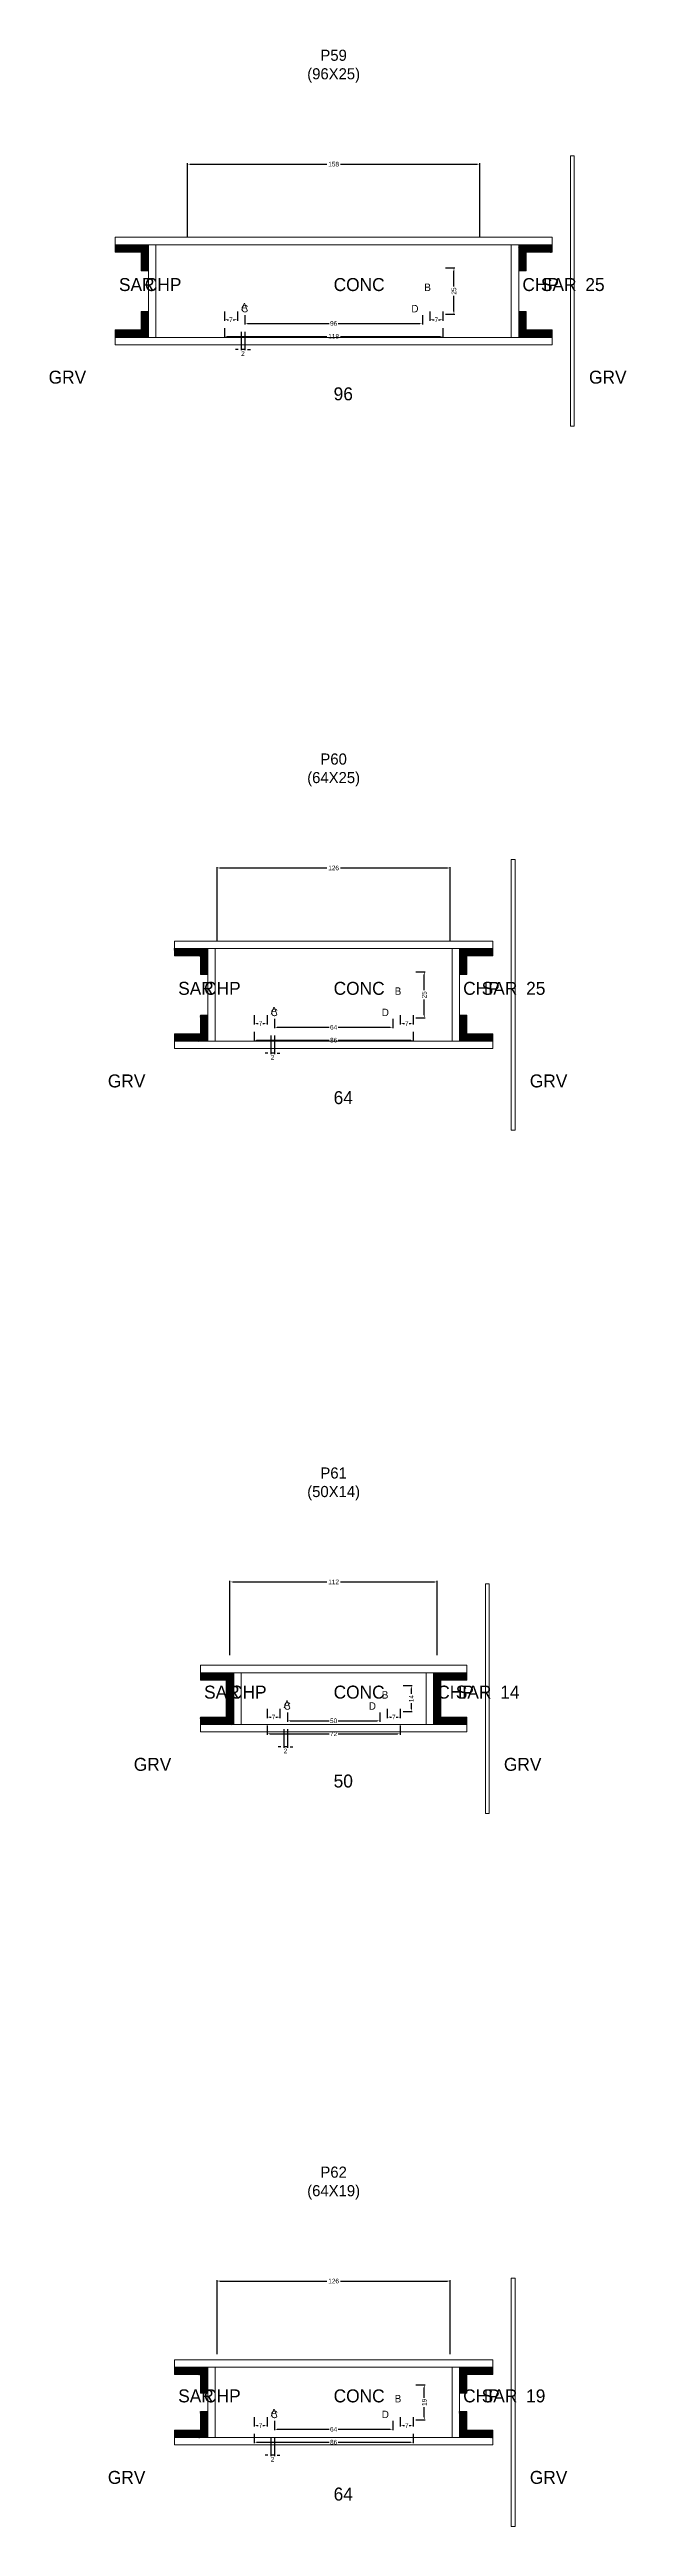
# Model space of a CAD drawing. Header units: centimetres. Extents: x -10500 to 4299, y -11026 to 295.
# Drawn here: x -154 to 158, y -9047 to -7710 of the extents above; entities that cross this region are included whole.
import ezdxf

# ---------------------------------------------------------------- set-up
doc = ezdxf.new("R2010")
doc.units = ezdxf.units.CM
for name, color, linetype in [('COTA', 241, 'Continuous'), ('Hachura', 251, 'Continuous'), ('NOMENCLATURA', 7, 'Continuous'), ('SARRAFO', 251, 'Continuous'), ('Texto Seção', 7, 'Continuous')]:
    doc.layers.add(name, color=color, linetype=linetype)
doc.dimstyles.new('cotax2', dxfattribs={"dimtxt": 2.5, "dimasz": 1.5, "dimexe": 0.5, "dimexo": 0.5, "dimgap": 0.5, "dimtad": 1, "dimcen": 2.5, "dimazin": 3, "dimtfac": 1, "dimtmove": 0, "dimatfit": 3})

msp = doc.modelspace()

# ---------------------------------------------------------------- texts
at = {"layer": 'NOMENCLATURA'}
for s, p in [('B', (49, -7840)), ('A', (-50, -7850.5)), ('C', (-50, -7851.5)), ('D', (42, -7851.5)), ('B', (33, -8220)), ('A', (-34, -8230.5)), ('C', (-34, -8231.5)), ('D', (26, -8231.5)), ('B', (26, -8600)), ('A', (-27, -8605)), ('C', (-27, -8606)), ('D', (19, -8606)), ('A', (-34, -8987.5)), ('C', (-34, -8988.5)), ('D', (26, -8988.5)), ('B', (33, -8980))]:
    msp.add_text(s, height=4, dxfattribs=at).set_placement(p)
at = {"layer": 'NOMENCLATURA', "char_height": 6, "attachment_point": 8}
for s, insert in [('P59\\P(96X25)', (0, -7727.5)), ('P60\\P(64X25)', (0, -8107.5)), ('P61\\P(50X14)', (0, -8493)), ('P62\\P(64X19)', (0, -8870.5))]:
    msp.add_mtext(s, dxfattribs=dict(at, insert=insert))
at = {"layer": 'Texto Seção'}
for s, p in [('SAR', (-116, -7840)), ('CHP', (-102, -7840)), ('CONC', (0, -7840)), ('CHP', (102, -7840)), ('SAR', (112, -7840)), ('25', (136, -7840)), ('GRV', (-154, -7890)), ('GRV', (138, -7890)), ('96', (0, -7899)), ('SAR', (-84, -8220)), ('CHP', (-70, -8220)), ('CONC', (0, -8220)), ('CHP', (70, -8220)), ('SAR', (80, -8220)), ('25', (104, -8220)), ('GRV', (-122, -8270)), ('GRV', (106, -8270)), ('64', (0, -8279)), ('SAR', (-70, -8600)), ('CHP', (-56, -8600)), ('CONC', (0, -8600)), ('CHP', (56, -8600)), ('SAR', (66, -8600)), ('14', (90, -8600)), ('GRV', (-108, -8639)), ('GRV', (92, -8639)), ('50', (0, -8648)), ('SAR', (-84, -8980)), ('CHP', (-70, -8980)), ('CONC', (0, -8980)), ('CHP', (70, -8980)), ('SAR', (80, -8980)), ('19', (104, -8980)), ('GRV', (-122, -9024)), ('64', (0, -9033)), ('GRV', (106, -9024))]:
    msp.add_text(s, height=7, dxfattribs=at).set_placement(p)

# ---------------------------------------------------------------- blocks, each defined once
blk = doc.blocks.new('_CLOSEDFILLED')
at = {"color": 0, "linetype": 'BYBLOCK'}
blk.add_solid([(-1, 0.16), (0, 0), (-1, -0.16)], dxfattribs=at)
blk = doc.blocks.new('*D822')
for p, q in [((-43, -8997), (-43, -9002)), ((43, -8997), (43, -9002)), ((-41.5, -9001.5), (-2.5, -9001.5)), ((2.5, -9001.5), (41.5, -9001.5))]:
    blk.add_line(p, q)
at = {"layer": 'Defpoints'}
for p in [(-43, -8996.5), (43, -8996.5), (-43, -9001.5)]:
    blk.add_point(p, dxfattribs=at)
at = {"layer": 'COTA', "xscale": 1.5, "yscale": 1.5, "rotation": 180}
blk.add_blockref('_CLOSEDFILLED', (-43, -9001.5), dxfattribs=at)
at = {"layer": 'COTA', "xscale": 1.5, "yscale": 1.5}
blk.add_blockref('_CLOSEDFILLED', (43, -9001.5), dxfattribs=at)
at = {"layer": 'COTA', "insert": (0, -9001.5), "char_height": 2.5, "attachment_point": 5}
blk.add_mtext('86', dxfattribs=at)
blk = doc.blocks.new('*D823')
for p, q in [((-32, -8990), (-32, -8995)), ((-30.5, -8994.5), (-2.5, -8994.5)), ((2.5, -8994.5), (30.5, -8994.5)), ((32, -8990), (32, -8995))]:
    blk.add_line(p, q)
at = {"layer": 'Defpoints'}
for p in [(-32, -8989.5), (-32, -8994.5), (32, -8989.5)]:
    blk.add_point(p, dxfattribs=at)
at = {"layer": 'COTA', "xscale": 1.5, "yscale": 1.5, "rotation": 180}
blk.add_blockref('_CLOSEDFILLED', (-32, -8994.5), dxfattribs=at)
at = {"layer": 'COTA', "xscale": 1.5, "yscale": 1.5}
blk.add_blockref('_CLOSEDFILLED', (32, -8994.5), dxfattribs=at)
at = {"layer": 'COTA', "insert": (0, -8994.5), "char_height": 2.5, "attachment_point": 5}
blk.add_mtext('64', dxfattribs=at)
blk = doc.blocks.new('*D824')
for p, q in [((44.5, -8970.5), (49.5, -8970.5)), ((49, -8977.5), (49, -8972)), ((49, -8988), (49, -8982.5)), ((44.5, -8989.5), (49.5, -8989.5))]:
    blk.add_line(p, q)
at = {"layer": 'Defpoints'}
for p in [(44, -8970.5), (44, -8989.5), (49, -8989.5)]:
    blk.add_point(p, dxfattribs=at)
at = {"layer": 'COTA', "xscale": 1.5, "yscale": 1.5}
for p, rotation in [((49, -8970.5), 90), ((49, -8989.5), 270)]:
    blk.add_blockref('_CLOSEDFILLED', p, dxfattribs=dict(at, rotation=rotation))
at = {"layer": 'COTA', "insert": (49, -8980), "char_height": 2.5, "attachment_point": 5, "rotation": 90}
blk.add_mtext('19', dxfattribs=at)
blk = doc.blocks.new('*D825')
for p, q in [((-43, -8988), (-43, -8993)), ((-41.5, -8992.5), (-40.75, -8992.5)), ((-38.25, -8992.5), (-37.5, -8992.5)), ((-36, -8988), (-36, -8993))]:
    blk.add_line(p, q)
at = {"layer": 'Defpoints'}
for p in [(-43, -8987.5), (-43, -8992.5), (-36, -8987.5)]:
    blk.add_point(p, dxfattribs=at)
at = {"layer": 'COTA', "xscale": 1.5, "yscale": 1.5, "rotation": 180}
blk.add_blockref('_CLOSEDFILLED', (-43, -8992.5), dxfattribs=at)
at = {"layer": 'COTA', "xscale": 1.5, "yscale": 1.5}
blk.add_blockref('_CLOSEDFILLED', (-36, -8992.5), dxfattribs=at)
at = {"layer": 'COTA', "insert": (-39.5, -8992.5), "char_height": 2.5, "attachment_point": 5}
blk.add_mtext('7', dxfattribs=at)
blk = doc.blocks.new('*D826')
for p, q in [((36, -8988), (36, -8993)), ((37.5, -8992.5), (38.25, -8992.5)), ((40.75, -8992.5), (41.5, -8992.5)), ((43, -8988), (43, -8993))]:
    blk.add_line(p, q)
at = {"layer": 'Defpoints'}
for p in [(36, -8987.5), (36, -8992.5), (43, -8987.5)]:
    blk.add_point(p, dxfattribs=at)
at = {"layer": 'COTA', "xscale": 1.5, "yscale": 1.5, "rotation": 180}
blk.add_blockref('_CLOSEDFILLED', (36, -8992.5), dxfattribs=at)
at = {"layer": 'COTA', "xscale": 1.5, "yscale": 1.5}
blk.add_blockref('_CLOSEDFILLED', (43, -8992.5), dxfattribs=at)
at = {"layer": 'COTA', "insert": (39.5, -8992.5), "char_height": 2.5, "attachment_point": 5}
blk.add_mtext('7', dxfattribs=at)
blk = doc.blocks.new('*D827')
for p, q in [((-63, -8954), (-63, -8914)), ((-61.5, -8914.5), (-3.75, -8914.5)), ((3.75, -8914.5), (61.5, -8914.5)), ((63, -8954), (63, -8914))]:
    blk.add_line(p, q)
at = {"layer": 'Defpoints'}
for p in [(-63, -8914.5), (-63, -8954.5), (63, -8954.5)]:
    blk.add_point(p, dxfattribs=at)
at = {"layer": 'COTA', "xscale": 1.5, "yscale": 1.5, "rotation": 180}
blk.add_blockref('_CLOSEDFILLED', (-63, -8914.5), dxfattribs=at)
at = {"layer": 'COTA', "xscale": 1.5, "yscale": 1.5}
blk.add_blockref('_CLOSEDFILLED', (63, -8914.5), dxfattribs=at)
at = {"layer": 'COTA', "insert": (0, -8914.5), "char_height": 2.5, "attachment_point": 5}
blk.add_mtext('126', dxfattribs=at)
blk = doc.blocks.new('*D788')
for p, q in [((-36, -8614.5), (-36, -8619.5)), ((-34.5, -8619), (-2.5, -8619)), ((2.5, -8619), (34.5, -8619)), ((36, -8614.5), (36, -8619.5))]:
    blk.add_line(p, q)
at = {"layer": 'Defpoints'}
for p in [(-36, -8614), (-36, -8619), (36, -8614)]:
    blk.add_point(p, dxfattribs=at)
at = {"layer": 'COTA', "xscale": 1.5, "yscale": 1.5, "rotation": 180}
blk.add_blockref('_CLOSEDFILLED', (-36, -8619), dxfattribs=at)
at = {"layer": 'COTA', "xscale": 1.5, "yscale": 1.5}
blk.add_blockref('_CLOSEDFILLED', (36, -8619), dxfattribs=at)
at = {"layer": 'COTA', "insert": (0, -8619), "char_height": 2.5, "attachment_point": 5}
blk.add_mtext('72', dxfattribs=at)
blk = doc.blocks.new('*D789')
for p, q in [((-25, -8607.5), (-25, -8612.5)), ((-23.5, -8612), (-2.5, -8612)), ((2.5, -8612), (23.5, -8612)), ((25, -8607.5), (25, -8612.5))]:
    blk.add_line(p, q)
at = {"layer": 'Defpoints'}
for p in [(-25, -8607), (-25, -8612), (25, -8607)]:
    blk.add_point(p, dxfattribs=at)
at = {"layer": 'COTA', "xscale": 1.5, "yscale": 1.5, "rotation": 180}
blk.add_blockref('_CLOSEDFILLED', (-25, -8612), dxfattribs=at)
at = {"layer": 'COTA', "xscale": 1.5, "yscale": 1.5}
blk.add_blockref('_CLOSEDFILLED', (25, -8612), dxfattribs=at)
at = {"layer": 'COTA', "insert": (0, -8612), "char_height": 2.5, "attachment_point": 5}
blk.add_mtext('50', dxfattribs=at)
blk = doc.blocks.new('*D790')
for p, q in [((37.5, -8593), (42.5, -8593)), ((42, -8597.5), (42, -8594.5)), ((37.5, -8607), (42.5, -8607)), ((42, -8605.5), (42, -8602.5))]:
    blk.add_line(p, q)
at = {"layer": 'Defpoints'}
for p in [(37, -8593), (37, -8607), (42, -8607)]:
    blk.add_point(p, dxfattribs=at)
at = {"layer": 'COTA', "xscale": 1.5, "yscale": 1.5}
for p, rotation in [((42, -8593), 90), ((42, -8607), 270)]:
    blk.add_blockref('_CLOSEDFILLED', p, dxfattribs=dict(at, rotation=rotation))
at = {"layer": 'COTA', "insert": (42, -8600), "char_height": 2.5, "attachment_point": 5, "rotation": 90}
blk.add_mtext('14', dxfattribs=at)
blk = doc.blocks.new('*D791')
for p, q in [((-36, -8605.5), (-36, -8610.5)), ((-34.5, -8610), (-33.75, -8610)), ((-31.25, -8610), (-30.5, -8610)), ((-29, -8605.5), (-29, -8610.5))]:
    blk.add_line(p, q)
at = {"layer": 'Defpoints'}
for p in [(-36, -8605), (-36, -8610), (-29, -8605)]:
    blk.add_point(p, dxfattribs=at)
at = {"layer": 'COTA', "xscale": 1.5, "yscale": 1.5, "rotation": 180}
blk.add_blockref('_CLOSEDFILLED', (-36, -8610), dxfattribs=at)
at = {"layer": 'COTA', "xscale": 1.5, "yscale": 1.5}
blk.add_blockref('_CLOSEDFILLED', (-29, -8610), dxfattribs=at)
at = {"layer": 'COTA', "insert": (-32.5, -8610), "char_height": 2.5, "attachment_point": 5}
blk.add_mtext('7', dxfattribs=at)
blk = doc.blocks.new('*D792')
for p, q in [((29, -8605.5), (29, -8610.5)), ((30.5, -8610), (31.25, -8610)), ((33.75, -8610), (34.5, -8610)), ((36, -8605.5), (36, -8610.5))]:
    blk.add_line(p, q)
at = {"layer": 'Defpoints'}
for p in [(29, -8605), (29, -8610), (36, -8605)]:
    blk.add_point(p, dxfattribs=at)
at = {"layer": 'COTA', "xscale": 1.5, "yscale": 1.5, "rotation": 180}
blk.add_blockref('_CLOSEDFILLED', (29, -8610), dxfattribs=at)
at = {"layer": 'COTA', "xscale": 1.5, "yscale": 1.5}
blk.add_blockref('_CLOSEDFILLED', (36, -8610), dxfattribs=at)
at = {"layer": 'COTA', "insert": (32.5, -8610), "char_height": 2.5, "attachment_point": 5}
blk.add_mtext('7', dxfattribs=at)
blk = doc.blocks.new('*D793')
for p, q in [((-56, -8576.5), (-56, -8536.5)), ((-54.5, -8537), (-3.75, -8537)), ((3.75, -8537), (54.5, -8537)), ((56, -8576.5), (56, -8536.5))]:
    blk.add_line(p, q)
at = {"layer": 'Defpoints'}
for p in [(-56, -8537), (-56, -8577), (56, -8577)]:
    blk.add_point(p, dxfattribs=at)
at = {"layer": 'COTA', "xscale": 1.5, "yscale": 1.5, "rotation": 180}
blk.add_blockref('_CLOSEDFILLED', (-56, -8537), dxfattribs=at)
at = {"layer": 'COTA', "xscale": 1.5, "yscale": 1.5}
blk.add_blockref('_CLOSEDFILLED', (56, -8537), dxfattribs=at)
at = {"layer": 'COTA', "insert": (0, -8537), "char_height": 2.5, "attachment_point": 5}
blk.add_mtext('112', dxfattribs=at)
blk = doc.blocks.new('*D754')
for p, q in [((-43, -8240), (-43, -8245)), ((-41.5, -8244.5), (-2.5, -8244.5)), ((2.5, -8244.5), (41.5, -8244.5)), ((43, -8240), (43, -8245))]:
    blk.add_line(p, q)
at = {"layer": 'Defpoints'}
for p in [(-43, -8239.5), (-43, -8244.5), (43, -8239.5)]:
    blk.add_point(p, dxfattribs=at)
at = {"layer": 'COTA', "xscale": 1.5, "yscale": 1.5, "rotation": 180}
blk.add_blockref('_CLOSEDFILLED', (-43, -8244.5), dxfattribs=at)
at = {"layer": 'COTA', "xscale": 1.5, "yscale": 1.5}
blk.add_blockref('_CLOSEDFILLED', (43, -8244.5), dxfattribs=at)
at = {"layer": 'COTA', "insert": (0, -8244.5), "char_height": 2.5, "attachment_point": 5}
blk.add_mtext('86', dxfattribs=at)
blk = doc.blocks.new('*D755')
for p, q in [((-32, -8233), (-32, -8238)), ((-30.5, -8237.5), (-2.5, -8237.5)), ((2.5, -8237.5), (30.5, -8237.5)), ((32, -8233), (32, -8238))]:
    blk.add_line(p, q)
at = {"layer": 'Defpoints'}
for p in [(-32, -8232.5), (-32, -8237.5), (32, -8232.5)]:
    blk.add_point(p, dxfattribs=at)
at = {"layer": 'COTA', "xscale": 1.5, "yscale": 1.5, "rotation": 180}
blk.add_blockref('_CLOSEDFILLED', (-32, -8237.5), dxfattribs=at)
at = {"layer": 'COTA', "xscale": 1.5, "yscale": 1.5}
blk.add_blockref('_CLOSEDFILLED', (32, -8237.5), dxfattribs=at)
at = {"layer": 'COTA', "insert": (0, -8237.5), "char_height": 2.5, "attachment_point": 5}
blk.add_mtext('64', dxfattribs=at)
blk = doc.blocks.new('*D756')
for p, q in [((44.5, -8207.5), (49.5, -8207.5)), ((49, -8217.5), (49, -8209)), ((49, -8231), (49, -8222.5)), ((44.5, -8232.5), (49.5, -8232.5))]:
    blk.add_line(p, q)
at = {"layer": 'Defpoints'}
for p in [(44, -8207.5), (44, -8232.5), (49, -8232.5)]:
    blk.add_point(p, dxfattribs=at)
at = {"layer": 'COTA', "xscale": 1.5, "yscale": 1.5}
for p, rotation in [((49, -8207.5), 90), ((49, -8232.5), 270)]:
    blk.add_blockref('_CLOSEDFILLED', p, dxfattribs=dict(at, rotation=rotation))
at = {"layer": 'COTA', "insert": (49, -8220), "char_height": 2.5, "attachment_point": 5, "rotation": 90}
blk.add_mtext('25', dxfattribs=at)
blk = doc.blocks.new('*D757')
for p, q in [((-43, -8231), (-43, -8236)), ((-41.5, -8235.5), (-40.75, -8235.5)), ((-38.25, -8235.5), (-37.5, -8235.5)), ((-36, -8231), (-36, -8236))]:
    blk.add_line(p, q)
at = {"layer": 'Defpoints'}
for p in [(-43, -8230.5), (-43, -8235.5), (-36, -8230.5)]:
    blk.add_point(p, dxfattribs=at)
at = {"layer": 'COTA', "xscale": 1.5, "yscale": 1.5, "rotation": 180}
blk.add_blockref('_CLOSEDFILLED', (-43, -8235.5), dxfattribs=at)
at = {"layer": 'COTA', "xscale": 1.5, "yscale": 1.5}
blk.add_blockref('_CLOSEDFILLED', (-36, -8235.5), dxfattribs=at)
at = {"layer": 'COTA', "insert": (-39.5, -8235.5), "char_height": 2.5, "attachment_point": 5}
blk.add_mtext('7', dxfattribs=at)
blk = doc.blocks.new('*D758')
for p, q in [((36, -8231), (36, -8236)), ((37.5, -8235.5), (38.25, -8235.5)), ((40.75, -8235.5), (41.5, -8235.5)), ((43, -8231), (43, -8236))]:
    blk.add_line(p, q)
at = {"layer": 'Defpoints'}
for p in [(36, -8230.5), (36, -8235.5), (43, -8230.5)]:
    blk.add_point(p, dxfattribs=at)
at = {"layer": 'COTA', "xscale": 1.5, "yscale": 1.5, "rotation": 180}
blk.add_blockref('_CLOSEDFILLED', (36, -8235.5), dxfattribs=at)
at = {"layer": 'COTA', "xscale": 1.5, "yscale": 1.5}
blk.add_blockref('_CLOSEDFILLED', (43, -8235.5), dxfattribs=at)
at = {"layer": 'COTA', "insert": (39.5, -8235.5), "char_height": 2.5, "attachment_point": 5}
blk.add_mtext('7', dxfattribs=at)
blk = doc.blocks.new('*D759')
for p, q in [((-63, -8191), (-63, -8151)), ((-61.5, -8151.5), (-3.75, -8151.5)), ((3.75, -8151.5), (61.5, -8151.5)), ((63, -8191), (63, -8151))]:
    blk.add_line(p, q)
at = {"layer": 'Defpoints'}
for p in [(-63, -8151.5), (-63, -8191.5), (63, -8191.5)]:
    blk.add_point(p, dxfattribs=at)
at = {"layer": 'COTA', "xscale": 1.5, "yscale": 1.5, "rotation": 180}
blk.add_blockref('_CLOSEDFILLED', (-63, -8151.5), dxfattribs=at)
at = {"layer": 'COTA', "xscale": 1.5, "yscale": 1.5}
blk.add_blockref('_CLOSEDFILLED', (63, -8151.5), dxfattribs=at)
at = {"layer": 'COTA', "insert": (0, -8151.5), "char_height": 2.5, "attachment_point": 5}
blk.add_mtext('126', dxfattribs=at)
blk = doc.blocks.new('*D720')
for p, q in [((-59, -7860), (-59, -7865)), ((59, -7860), (59, -7865)), ((-57.5, -7864.5), (-3.75, -7864.5)), ((3.75, -7864.5), (57.5, -7864.5))]:
    blk.add_line(p, q)
at = {"layer": 'Defpoints'}
for p in [(-59, -7859.5), (59, -7859.5), (-59, -7864.5)]:
    blk.add_point(p, dxfattribs=at)
at = {"layer": 'COTA', "xscale": 1.5, "yscale": 1.5, "rotation": 180}
blk.add_blockref('_CLOSEDFILLED', (-59, -7864.5), dxfattribs=at)
at = {"layer": 'COTA', "xscale": 1.5, "yscale": 1.5}
blk.add_blockref('_CLOSEDFILLED', (59, -7864.5), dxfattribs=at)
at = {"layer": 'COTA', "insert": (0, -7864.5), "char_height": 2.5, "attachment_point": 5}
blk.add_mtext('118', dxfattribs=at)
blk = doc.blocks.new('*D721')
for p, q in [((-48, -7853), (-48, -7858)), ((-46.5, -7857.5), (-2.5, -7857.5)), ((2.5, -7857.5), (46.5, -7857.5)), ((48, -7853), (48, -7858))]:
    blk.add_line(p, q)
at = {"layer": 'Defpoints'}
for p in [(-48, -7852.5), (-48, -7857.5), (48, -7852.5)]:
    blk.add_point(p, dxfattribs=at)
at = {"layer": 'COTA', "xscale": 1.5, "yscale": 1.5, "rotation": 180}
blk.add_blockref('_CLOSEDFILLED', (-48, -7857.5), dxfattribs=at)
at = {"layer": 'COTA', "xscale": 1.5, "yscale": 1.5}
blk.add_blockref('_CLOSEDFILLED', (48, -7857.5), dxfattribs=at)
at = {"layer": 'COTA', "insert": (0, -7857.5), "char_height": 2.5, "attachment_point": 5}
blk.add_mtext('96', dxfattribs=at)
blk = doc.blocks.new('*D722')
for p, q in [((60.5, -7827.5), (65.5, -7827.5)), ((65, -7837.5), (65, -7829)), ((65, -7851), (65, -7842.5)), ((60.5, -7852.5), (65.5, -7852.5))]:
    blk.add_line(p, q)
at = {"layer": 'Defpoints'}
for p in [(60, -7827.5), (60, -7852.5), (65, -7852.5)]:
    blk.add_point(p, dxfattribs=at)
at = {"layer": 'COTA', "xscale": 1.5, "yscale": 1.5}
for p, rotation in [((65, -7827.5), 90), ((65, -7852.5), 270)]:
    blk.add_blockref('_CLOSEDFILLED', p, dxfattribs=dict(at, rotation=rotation))
at = {"layer": 'COTA', "insert": (65, -7840), "char_height": 2.5, "attachment_point": 5, "rotation": 90}
blk.add_mtext('25', dxfattribs=at)
blk = doc.blocks.new('*D723')
for p, q in [((-59, -7851), (-59, -7856)), ((-57.5, -7855.5), (-56.75, -7855.5)), ((-54.25, -7855.5), (-53.5, -7855.5)), ((-52, -7851), (-52, -7856))]:
    blk.add_line(p, q)
at = {"layer": 'Defpoints'}
for p in [(-59, -7850.5), (-52, -7850.5), (-59, -7855.5)]:
    blk.add_point(p, dxfattribs=at)
at = {"layer": 'COTA', "xscale": 1.5, "yscale": 1.5, "rotation": 180}
blk.add_blockref('_CLOSEDFILLED', (-59, -7855.5), dxfattribs=at)
at = {"layer": 'COTA', "xscale": 1.5, "yscale": 1.5}
blk.add_blockref('_CLOSEDFILLED', (-52, -7855.5), dxfattribs=at)
at = {"layer": 'COTA', "insert": (-55.5, -7855.5), "char_height": 2.5, "attachment_point": 5}
blk.add_mtext('7', dxfattribs=at)
blk = doc.blocks.new('*D724')
for p, q in [((52, -7851), (52, -7856)), ((53.5, -7855.5), (54.25, -7855.5)), ((56.75, -7855.5), (57.5, -7855.5)), ((59, -7851), (59, -7856))]:
    blk.add_line(p, q)
at = {"layer": 'Defpoints'}
for p in [(52, -7850.5), (59, -7850.5), (52, -7855.5)]:
    blk.add_point(p, dxfattribs=at)
at = {"layer": 'COTA', "xscale": 1.5, "yscale": 1.5, "rotation": 180}
blk.add_blockref('_CLOSEDFILLED', (52, -7855.5), dxfattribs=at)
at = {"layer": 'COTA', "xscale": 1.5, "yscale": 1.5}
blk.add_blockref('_CLOSEDFILLED', (59, -7855.5), dxfattribs=at)
at = {"layer": 'COTA', "insert": (55.5, -7855.5), "char_height": 2.5, "attachment_point": 5}
blk.add_mtext('7', dxfattribs=at)
blk = doc.blocks.new('*D725')
for p, q in [((-79, -7811), (-79, -7771)), ((-77.5, -7771.5), (-3.75, -7771.5)), ((3.75, -7771.5), (77.5, -7771.5)), ((79, -7811), (79, -7771))]:
    blk.add_line(p, q)
at = {"layer": 'Defpoints'}
for p in [(-79, -7771.5), (-79, -7811.5), (79, -7811.5)]:
    blk.add_point(p, dxfattribs=at)
at = {"layer": 'COTA', "xscale": 1.5, "yscale": 1.5, "rotation": 180}
blk.add_blockref('_CLOSEDFILLED', (-79, -7771.5), dxfattribs=at)
at = {"layer": 'COTA', "xscale": 1.5, "yscale": 1.5}
blk.add_blockref('_CLOSEDFILLED', (79, -7771.5), dxfattribs=at)
at = {"layer": 'COTA', "insert": (0, -7771.5), "char_height": 2.5, "attachment_point": 5}
blk.add_mtext('158', dxfattribs=at)

# ---------------------------------------------------------------- dimensions: what is measured, and where the dimension line sits
at = {"layer": 'COTA'}
for base, p1, p2, picture, middle in [((-79, -7771.5), (-79, -7811.5), (79, -7811.5), '*D725', (0, -7771.5)), ((-59, -7855.5), (-59, -7850.5), (-52, -7850.5), '*D723', (-55.5, -7855.5)), ((52, -7855.5), (52, -7850.5), (59, -7850.5), '*D724', (55.5, -7855.5)), ((-59, -7864.5), (-59, -7859.5), (59, -7859.5), '*D720', (0, -7864.5)), ((-48, -7857.5), (-48, -7852.5), (48, -7852.5), '*D721', (0, -7857.5)), ((-63, -8151.5), (-63, -8191.5), (63, -8191.5), '*D759', (0, -8151.5)), ((-43, -8235.5), (-43, -8230.5), (-36, -8230.5), '*D757', (-39.5, -8235.5)), ((-32, -8237.5), (-32, -8232.5), (32, -8232.5), '*D755', (0, -8237.5)), ((36, -8235.5), (36, -8230.5), (43, -8230.5), '*D758', (39.5, -8235.5)), ((-43, -8244.5), (-43, -8239.5), (43, -8239.5), '*D754', (0, -8244.5)), ((-56, -8537), (-56, -8577), (56, -8577), '*D793', (0, -8537)), ((-36, -8610), (-36, -8605), (-29, -8605), '*D791', (-32.5, -8610)), ((-25, -8612), (-25, -8607), (25, -8607), '*D789', (0, -8612)), ((29, -8610), (29, -8605), (36, -8605), '*D792', (32.5, -8610)), ((-36, -8619), (-36, -8614), (36, -8614), '*D788', (0, -8619)), ((-63, -8914.5), (-63, -8954.5), (63, -8954.5), '*D827', (0, -8914.5)), ((-43, -8992.5), (-43, -8987.5), (-36, -8987.5), '*D825', (-39.5, -8992.5)), ((-43, -9001.5), (-43, -8996.5), (43, -8996.5), '*D822', (0, -9001.5)), ((-32, -8994.5), (-32, -8989.5), (32, -8989.5), '*D823', (0, -8994.5)), ((36, -8992.5), (36, -8987.5), (43, -8987.5), '*D826', (39.5, -8992.5))]:
    dim = msp.add_linear_dim(base=base, p1=p1, p2=p2, dimstyle='cotax2', dxfattribs=at)
    dim.commit()
    dim.dimension.update_dxf_attribs({"geometry": picture, "text_midpoint": middle})
for base, p1, p2, picture, middle in [((65, -7852.5), (60, -7852.5), (60, -7827.5), '*D722', (65, -7840)), ((49, -8232.5), (44, -8232.5), (44, -8207.5), '*D756', (49, -8220)), ((42, -8607), (37, -8607), (37, -8593), '*D790', (42, -8600)), ((49, -8989.5), (44, -8989.5), (44, -8970.5), '*D824', (49, -8980))]:
    dim = msp.add_linear_dim(base=base, p1=p1, p2=p2, angle=90, dimstyle='cotax2', dxfattribs=at)
    dim.commit()
    dim.dimension.update_dxf_attribs({"geometry": picture, "text_midpoint": middle})
for base, p1, p2 in [((-48, -7871.5), (-48, -7861.5), (-50, -7861.5)), ((-32, -8251.5), (-32, -8241.5), (-34, -8241.5)), ((-25, -8626), (-25, -8616), (-27, -8616)), ((-32, -9008.5), (-32, -8998.5), (-34, -8998.5))]:
    msp.add_linear_dim(base=base, p1=p1, p2=p2, dimstyle='cotax2', dxfattribs=at).render()

# ---------------------------------------------------------------- hatches: boundary and pattern name
at = {"layer": 'SARRAFO'}
h = msp.add_hatch(dxfattribs=at)
h.set_pattern_fill('SOLID', scale=2)
h.paths.add_polyline_path([(-118, -7819), (-104, -7819), (-104, -7815), (-118, -7815)])
h = msp.add_hatch(dxfattribs=at)
h.set_pattern_fill('SOLID', scale=2)
h.paths.add_polyline_path([(-104, -7829), (-100, -7829), (-100, -7815), (-104, -7815)])
h = msp.add_hatch(dxfattribs=at)
h.set_pattern_fill('SOLID', scale=2)
h.paths.add_polyline_path([(100, -7829), (104, -7829), (104, -7815), (100, -7815)])
h = msp.add_hatch(dxfattribs=at)
h.set_pattern_fill('SOLID', scale=2)
h.paths.add_polyline_path([(104, -7819), (118, -7819), (118, -7815), (104, -7815)])
h = msp.add_hatch(dxfattribs=at)
h.set_pattern_fill('SOLID', scale=2)
h.paths.add_polyline_path([(-118, -7865), (-104, -7865), (-104, -7861), (-118, -7861)])
h = msp.add_hatch(dxfattribs=at)
h.set_pattern_fill('SOLID', scale=2)
h.paths.add_polyline_path([(-104, -7865), (-100, -7865), (-100, -7851), (-104, -7851)])
h = msp.add_hatch(dxfattribs=at)
h.set_pattern_fill('SOLID', scale=2)
h.paths.add_polyline_path([(100, -7865), (104, -7865), (104, -7851), (100, -7851)])
h = msp.add_hatch(dxfattribs=at)
h.set_pattern_fill('SOLID', scale=2)
h.paths.add_polyline_path([(104, -7865), (118, -7865), (118, -7861), (104, -7861)])
h = msp.add_hatch(dxfattribs=at)
h.set_pattern_fill('SOLID', scale=2)
h.paths.add_polyline_path([(-86, -8199), (-72, -8199), (-72, -8195), (-86, -8195)])
h = msp.add_hatch(dxfattribs=at)
h.set_pattern_fill('SOLID', scale=2)
h.paths.add_polyline_path([(-72, -8209), (-68, -8209), (-68, -8195), (-72, -8195)])
h = msp.add_hatch(dxfattribs=at)
h.set_pattern_fill('SOLID', scale=2)
h.paths.add_polyline_path([(68, -8209), (72, -8209), (72, -8195), (68, -8195)])
h = msp.add_hatch(dxfattribs=at)
h.set_pattern_fill('SOLID', scale=2)
h.paths.add_polyline_path([(72, -8199), (86, -8199), (86, -8195), (72, -8195)])
h = msp.add_hatch(dxfattribs=at)
h.set_pattern_fill('SOLID', scale=2)
h.paths.add_polyline_path([(-72, -8245), (-68, -8245), (-68, -8231), (-72, -8231)])
h = msp.add_hatch(dxfattribs=at)
h.set_pattern_fill('SOLID', scale=2)
h.paths.add_polyline_path([(68, -8245), (72, -8245), (72, -8231), (68, -8231)])
h = msp.add_hatch(dxfattribs=at)
h.set_pattern_fill('SOLID', scale=2)
h.paths.add_polyline_path([(-86, -8245), (-72, -8245), (-72, -8241), (-86, -8241)])
h = msp.add_hatch(dxfattribs=at)
h.set_pattern_fill('SOLID', scale=2)
h.paths.add_polyline_path([(72, -8245), (86, -8245), (86, -8241), (72, -8241)])
h = msp.add_hatch(dxfattribs=at)
h.set_pattern_fill('SOLID', scale=2)
h.paths.add_polyline_path([(-72, -8590), (-58, -8590), (-58, -8586), (-72, -8586)])
h = msp.add_hatch(dxfattribs=at)
h.set_pattern_fill('SOLID', scale=2)
h.paths.add_polyline_path([(-58, -8600), (-54, -8600), (-54, -8586), (-58, -8586)])
h = msp.add_hatch(dxfattribs=at)
h.set_pattern_fill('SOLID', scale=2)
h.paths.add_polyline_path([(54, -8600), (58, -8600), (58, -8586), (54, -8586)])
h = msp.add_hatch(dxfattribs=at)
h.set_pattern_fill('SOLID', scale=2)
h.paths.add_polyline_path([(58, -8590), (72, -8590), (72, -8586), (58, -8586)])
h = msp.add_hatch(dxfattribs=at)
h.set_pattern_fill('SOLID', scale=2)
h.paths.add_polyline_path([(-72, -8614), (-58, -8614), (-58, -8610), (-72, -8610)])
h = msp.add_hatch(dxfattribs=at)
h.set_pattern_fill('SOLID', scale=2)
h.paths.add_polyline_path([(-58, -8614), (-54, -8614), (-54, -8600), (-58, -8600)])
h = msp.add_hatch(dxfattribs=at)
h.set_pattern_fill('SOLID', scale=2)
h.paths.add_polyline_path([(54, -8614), (58, -8614), (58, -8600), (54, -8600)])
h = msp.add_hatch(dxfattribs=at)
h.set_pattern_fill('SOLID', scale=2)
h.paths.add_polyline_path([(58, -8614), (72, -8614), (72, -8610), (58, -8610)])
h = msp.add_hatch(dxfattribs=at)
h.set_pattern_fill('SOLID', scale=2)
h.paths.add_polyline_path([(-86, -8965), (-72, -8965), (-72, -8961), (-86, -8961)])
h = msp.add_hatch(dxfattribs=at)
h.set_pattern_fill('SOLID', scale=2)
h.paths.add_polyline_path([(-72, -8975), (-68, -8975), (-68, -8961), (-72, -8961)])
h = msp.add_hatch(dxfattribs=at)
h.set_pattern_fill('SOLID', scale=2)
h.paths.add_polyline_path([(68, -8975), (72, -8975), (72, -8961), (68, -8961)])
h = msp.add_hatch(dxfattribs=at)
h.set_pattern_fill('SOLID', scale=2)
h.paths.add_polyline_path([(72, -8965), (86, -8965), (86, -8961), (72, -8961)])
h = msp.add_hatch(dxfattribs=at)
h.set_pattern_fill('SOLID', scale=2)
h.paths.add_polyline_path([(-72, -8999), (-68, -8999), (-68, -8985), (-72, -8985)])
h = msp.add_hatch(dxfattribs=at)
h.set_pattern_fill('SOLID', scale=2)
h.paths.add_polyline_path([(68, -8999), (72, -8999), (72, -8985), (68, -8985)])
h = msp.add_hatch(dxfattribs=at)
h.set_pattern_fill('SOLID', scale=2)
h.paths.add_polyline_path([(-86, -8999), (-72, -8999), (-72, -8995), (-86, -8995)])
h = msp.add_hatch(dxfattribs=at)
h.set_pattern_fill('SOLID', scale=2)
h.paths.add_polyline_path([(72, -8999), (86, -8999), (86, -8995), (72, -8995)])

# ---------------------------------------------------------------- linework, layer by layer
at = {"layer": 'Hachura', "lineweight": 13}
for points in [[(128, -7913), (130, -7913), (130, -7767), (128, -7767)], [(96, -8293), (98, -8293), (98, -8147), (96, -8147)], [(82, -8662), (84, -8662), (84, -8538), (82, -8538)], [(96, -9047), (98, -9047), (98, -8913), (96, -8913)]]:
    msp.add_lwpolyline(points, close=True, dxfattribs=at)
at = {"layer": 'Hachura', "lineweight": 18}
for points in [[(-118, -7815), (118, -7815), (118, -7811), (-118, -7811)], [(-100, -7865), (-96, -7865), (-96, -7815), (-100, -7815)], [(96, -7865), (100, -7865), (100, -7815), (96, -7815)], [(-118, -7869), (118, -7869), (118, -7865), (-118, -7865)], [(-86, -8195), (86, -8195), (86, -8191), (-86, -8191)], [(-68, -8245), (-64, -8245), (-64, -8195), (-68, -8195)], [(64, -8245), (68, -8245), (68, -8195), (64, -8195)], [(-86, -8249), (86, -8249), (86, -8245), (-86, -8245)], [(-72, -8586), (72, -8586), (72, -8582), (-72, -8582)], [(-54, -8614), (-50, -8614), (-50, -8586), (-54, -8586)], [(50, -8614), (54, -8614), (54, -8586), (50, -8586)], [(-72, -8618), (72, -8618), (72, -8614), (-72, -8614)], [(-86, -8961), (86, -8961), (86, -8957), (-86, -8957)], [(-68, -8999), (-64, -8999), (-64, -8961), (-68, -8961)], [(64, -8999), (68, -8999), (68, -8961), (64, -8961)], [(-86, -9003), (86, -9003), (86, -8999), (-86, -8999)]]:
    msp.add_lwpolyline(points, close=True, dxfattribs=at)
at = {"layer": 'SARRAFO', "lineweight": 13}
for points in [[(-118, -7819), (-104, -7819), (-104, -7815), (-118, -7815)], [(-104, -7829), (-100, -7829), (-100, -7815), (-104, -7815)], [(100, -7829), (104, -7829), (104, -7815), (100, -7815)], [(104, -7819), (118, -7819), (118, -7815), (104, -7815)], [(-118, -7865), (-104, -7865), (-104, -7861), (-118, -7861)], [(-104, -7865), (-100, -7865), (-100, -7851), (-104, -7851)], [(100, -7865), (104, -7865), (104, -7851), (100, -7851)], [(104, -7865), (118, -7865), (118, -7861), (104, -7861)], [(-86, -8199), (-72, -8199), (-72, -8195), (-86, -8195)], [(-72, -8209), (-68, -8209), (-68, -8195), (-72, -8195)], [(68, -8209), (72, -8209), (72, -8195), (68, -8195)], [(72, -8199), (86, -8199), (86, -8195), (72, -8195)], [(-72, -8245), (-68, -8245), (-68, -8231), (-72, -8231)], [(68, -8245), (72, -8245), (72, -8231), (68, -8231)], [(-86, -8245), (-72, -8245), (-72, -8241), (-86, -8241)], [(72, -8245), (86, -8245), (86, -8241), (72, -8241)], [(-72, -8590), (-58, -8590), (-58, -8586), (-72, -8586)], [(-58, -8600), (-54, -8600), (-54, -8586), (-58, -8586)], [(54, -8600), (58, -8600), (58, -8586), (54, -8586)], [(58, -8590), (72, -8590), (72, -8586), (58, -8586)], [(-72, -8614), (-58, -8614), (-58, -8610), (-72, -8610)], [(-58, -8614), (-54, -8614), (-54, -8600), (-58, -8600)], [(54, -8614), (58, -8614), (58, -8600), (54, -8600)], [(58, -8614), (72, -8614), (72, -8610), (58, -8610)], [(-86, -8965), (-72, -8965), (-72, -8961), (-86, -8961)], [(-72, -8975), (-68, -8975), (-68, -8961), (-72, -8961)], [(68, -8975), (72, -8975), (72, -8961), (68, -8961)], [(72, -8965), (86, -8965), (86, -8961), (72, -8961)], [(-72, -8999), (-68, -8999), (-68, -8985), (-72, -8985)], [(68, -8999), (72, -8999), (72, -8985), (68, -8985)], [(-86, -8999), (-72, -8999), (-72, -8995), (-86, -8995)], [(72, -8999), (86, -8999), (86, -8995), (72, -8995)]]:
    msp.add_lwpolyline(points, close=True, dxfattribs=at)

msp.set_redraw_order([(e.dxf.handle, doc.entitydb.next_handle()) for e in msp.query("TEXT MTEXT ATTDEF DIMENSION ARC_DIMENSION")])  # texts and dimensions are drawn at this point

doc.saveas('drawing.dxf')
